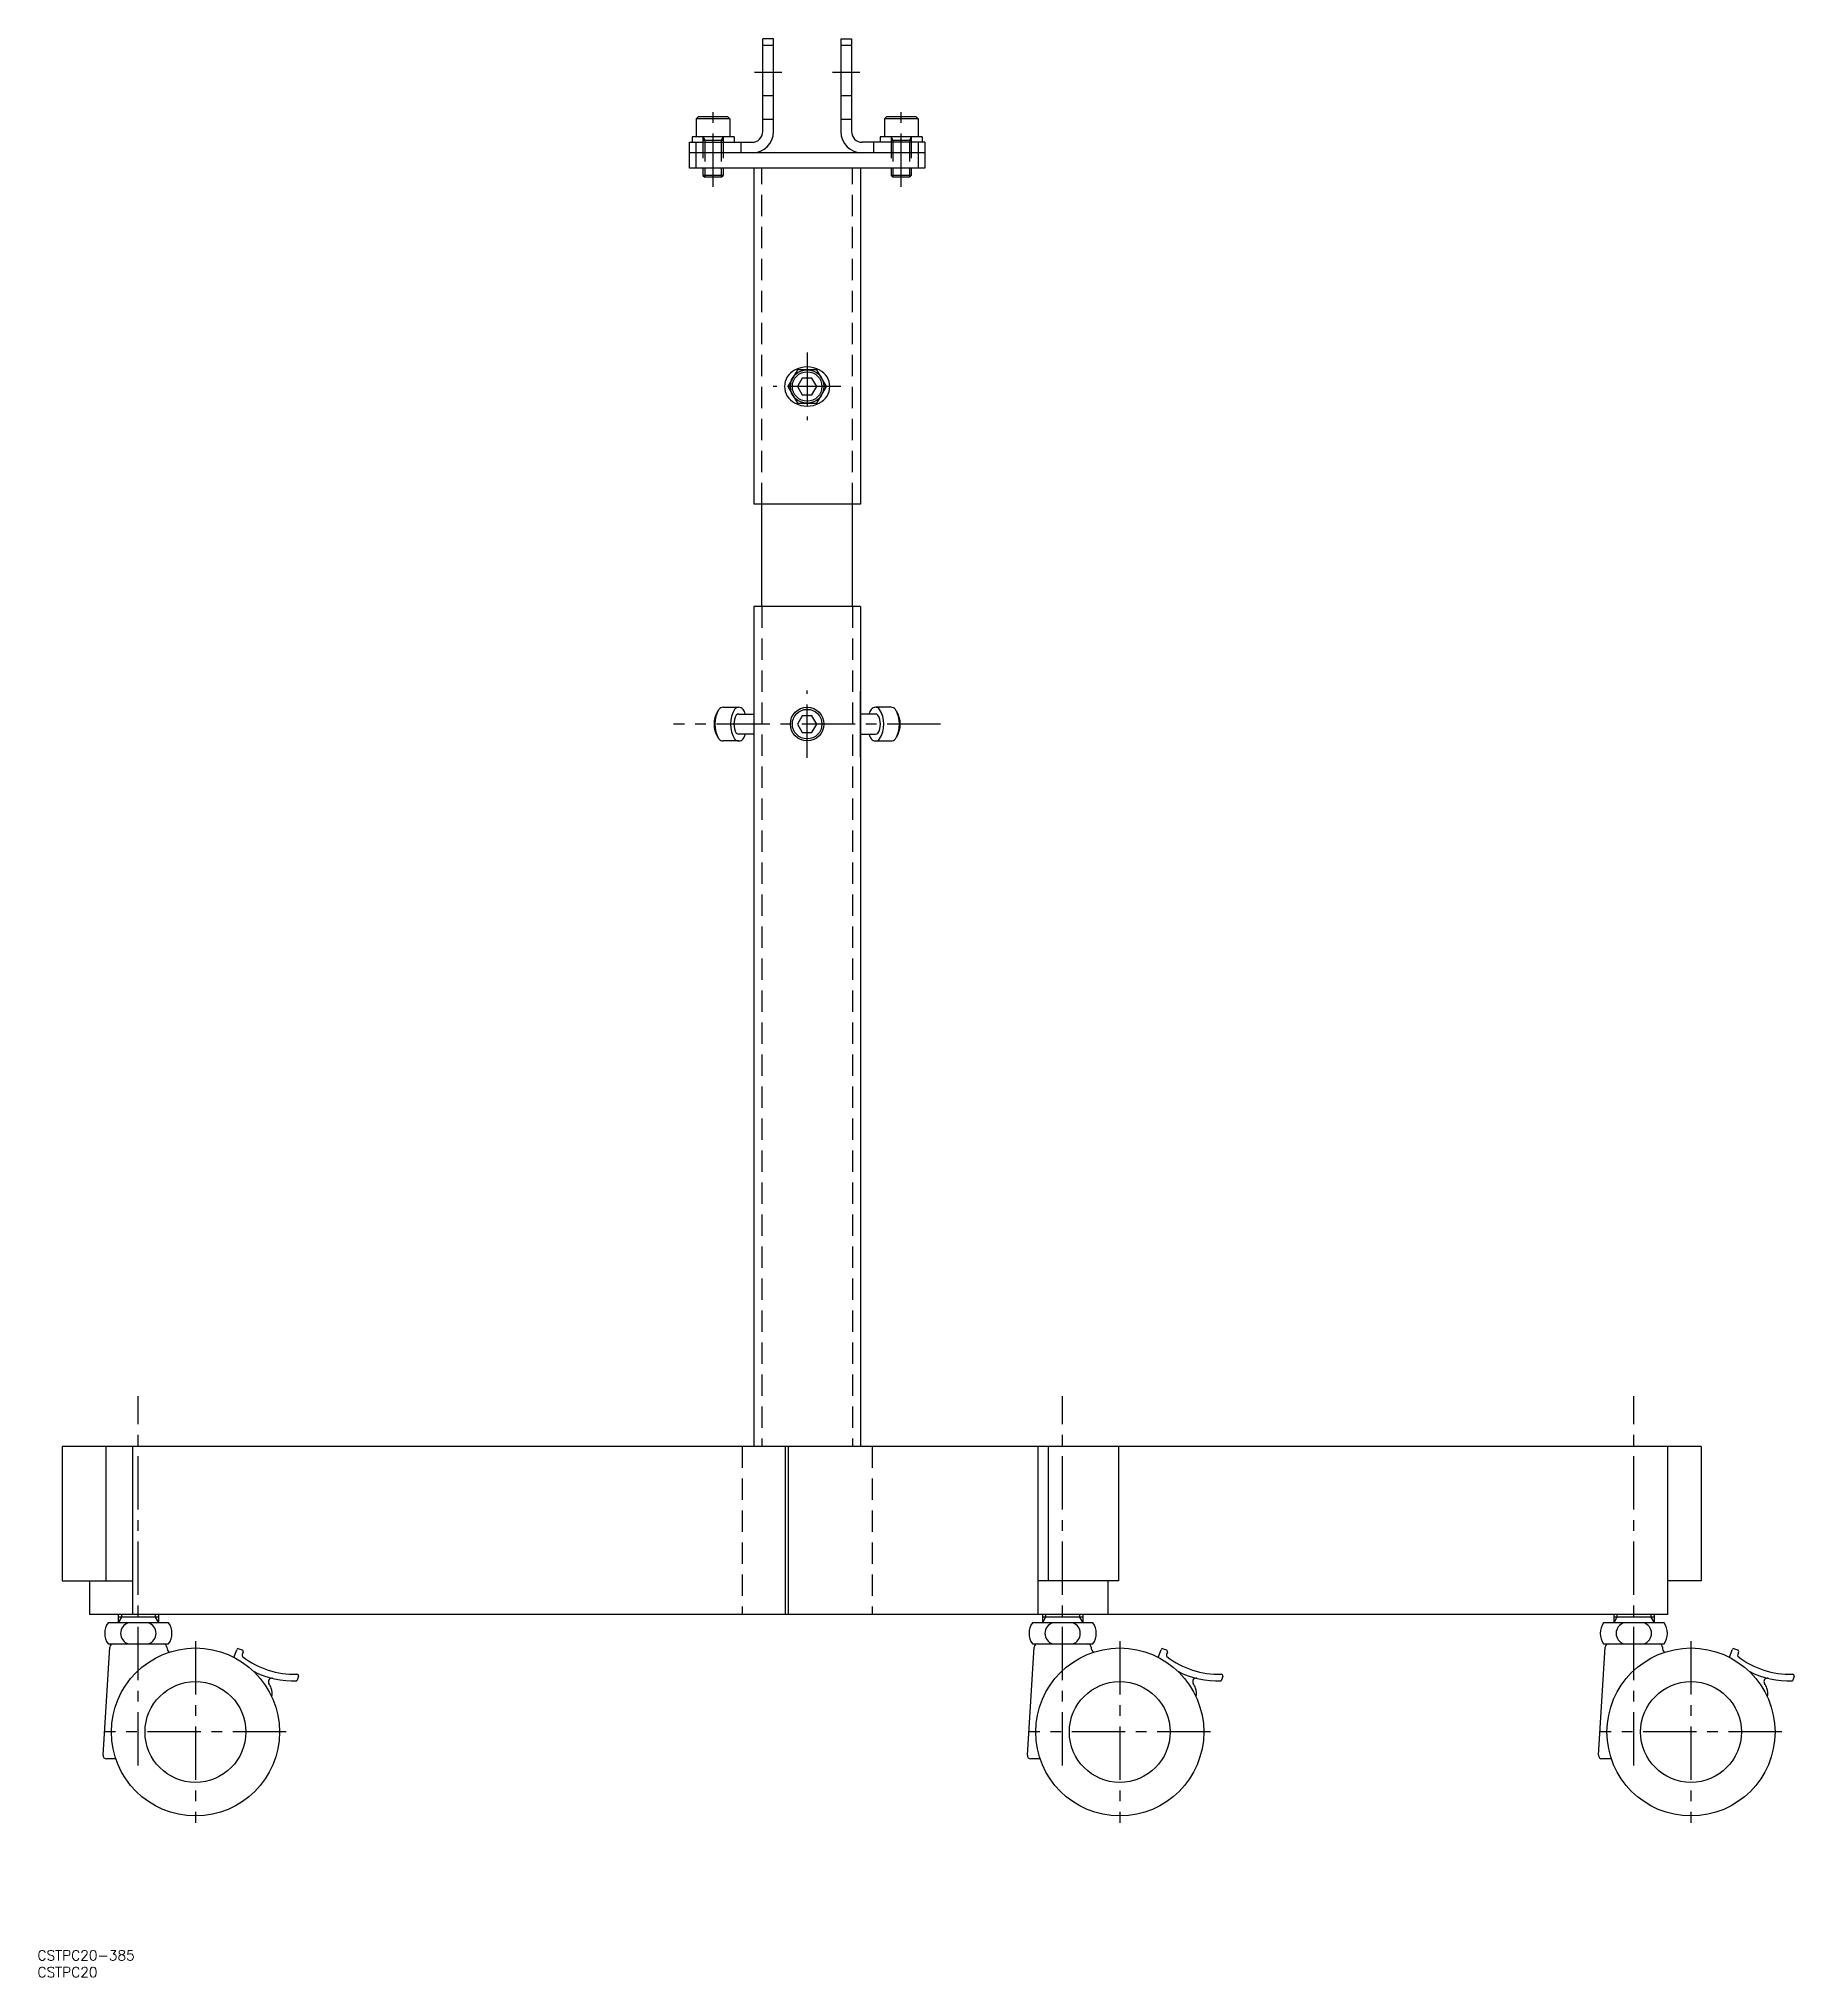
# Model space of a CAD drawing. Extents: x 0 to 1216, y -8 to 1195.
# Drawn here: x 0 to 523, y -8 to 569 of the extents above; entities that cross this region are included whole.
import ezdxf

# ---------------------------------------------------------------- set-up
doc = ezdxf.new("R2010")
doc.units = 0
doc.header["$LTSCALE"] = 0.5
doc.linetypes.add('CENTER', pattern=[50.8, 31.75, -6.35, 6.35, -6.35])
doc.linetypes.add('DASHED', pattern=[19.05, 12.7, -6.35])
doc.layers.get('0').update_dxf_attribs({"linetype": 'CONTINUOUS'})
doc.layers.add('CENTER', color=1, linetype='CENTER')
doc.styles.get("Standard").update_dxf_attribs({"font": 'txt.shx', "height": 10, "bigfont": 'bigfont.shx'})

# ---------------------------------------------------------------- blocks, each defined once
blk = doc.blocks.new('*U93')
at = {"color": 7, "linetype": 'CONTINUOUS'}
blk.add_text('CSTPC20-385', height=3, dxfattribs=at).set_placement((0, -3))
blk = doc.blocks.new('*U94')
at = {"color": 7, "linetype": 'CONTINUOUS'}
blk.add_text('CSTPC20', height=3, dxfattribs=at).set_placement((0, -8))

msp = doc.modelspace()

# ---------------------------------------------------------------- linework, layer by layer
at = {"color": 7, "linetype": 'CONTINUOUS'}
for p, q in [((215.82, 541.4), (215.82, 569)), ((219.02, 569), (215.82, 569)), ((219.02, 567), (215.82, 567)), ((219.02, 541.4), (219.02, 569)), ((239.02, 569), (242.22, 569)), ((239.02, 569), (239.02, 541.4)), ((242.22, 567), (239.02, 567)), ((242.22, 569), (242.22, 541.4)), ((219.02, 552), (215.82, 552)), ((242.22, 552), (239.02, 552)), ((196.62, 545.8), (196.02, 545.2)), ((196.02, 545.2), (196.02, 539.8)), ((206.02, 545.2), (196.02, 545.2)), ((205.42, 545.8), (196.62, 545.8)), ((205.42, 545.8), (206.02, 545.2)), ((206.02, 545.2), (206.02, 539.8)), ((219.02, 545), (215.82, 545)), ((242.22, 545), (239.02, 545)), ((252.62, 545.8), (252.02, 545.2)), ((252.02, 545.2), (252.02, 539.8)), ((262.02, 545.2), (252.02, 545.2)), ((261.42, 545.8), (252.62, 545.8)), ((261.42, 545.8), (262.02, 545.2)), ((262.02, 545.2), (262.02, 539.8)), ((194.02, 530.5), (194.02, 538.2)), ((194.02, 538.2), (212.62, 538.2)), ((207.27, 539.8), (194.77, 539.8)), ((194.77, 539.8), (194.77, 538.2)), ((196.02, 530.5), (196.02, 538.2)), ((207.27, 539.8), (207.27, 538.2)), ((264.02, 538.2), (245.42, 538.2)), ((263.27, 539.8), (250.77, 539.8)), ((250.77, 539.8), (250.77, 538.2)), ((262.02, 538.2), (262.02, 530.5)), ((263.27, 539.8), (263.27, 538.2)), ((264.02, 538.2), (264.02, 530.5)), ((264.02, 535), (194.02, 535)), ((264.02, 530.5), (194.02, 530.5)), ((198.02, 530.5), (198.02, 528.34)), ((204.02, 528.34), (198.02, 528.34)), ((198.02, 528.34), (198.56, 527.8)), ((203.48, 527.8), (198.56, 527.8)), ((203.48, 527.8), (204.02, 528.34)), ((204.02, 530.5), (204.02, 528.34)), ((213.12, 530.5), (213.12, 430.5)), ((244.92, 530.5), (244.92, 430.5)), ((254.02, 530.5), (254.02, 528.34)), ((260.02, 528.34), (254.02, 528.34)), ((254.02, 528.34), (254.56, 527.8)), ((259.48, 527.8), (254.56, 527.8)), ((259.48, 527.8), (260.02, 528.34)), ((260.02, 530.5), (260.02, 528.34)), ((226.13, 470.5), (223.24, 465.5)), ((231.9, 470.5), (226.13, 470.5)), ((227.57, 468), (226.13, 465.5)), ((230.46, 468), (227.57, 468)), ((231.9, 465.5), (230.46, 468)), ((234.79, 465.5), (231.9, 470.5)), ((223.24, 465.5), (226.13, 460.5)), ((226.13, 465.5), (227.57, 463)), ((227.57, 463), (230.46, 463)), ((230.46, 463), (231.9, 465.5)), ((231.9, 460.5), (234.79, 465.5)), ((226.13, 460.5), (231.9, 460.5)), ((244.92, 430.5), (213.12, 430.5)), ((215.57, 400), (215.57, 430.5)), ((242.47, 400), (242.47, 430.5)), ((213.12, 400), (213.12, 150)), ((244.92, 400), (213.12, 400)), ((244.92, 400), (244.92, 150)), ((204.03, 370), (208.63, 370)), ((244.92, 355.19), (244.92, 374.81)), ((254, 370), (249.41, 370)), ((208.71, 368), (213.12, 368)), ((227.57, 367.5), (226.13, 365)), ((226.13, 365), (227.57, 362.5)), ((230.46, 367.5), (227.57, 367.5)), ((231.9, 365), (230.46, 367.5)), ((230.46, 362.5), (231.9, 365)), ((249.33, 368), (244.92, 368)), ((208.63, 360), (204.03, 360)), ((213.12, 362), (208.71, 362)), ((227.57, 362.5), (230.46, 362.5)), ((244.92, 362), (249.33, 362)), ((249.41, 360), (254, 360)), ((7.35, 150), (7.35, 110)), ((495.02, 150), (7.35, 150)), ((20.29, 150), (20.29, 110)), ((28.38, 100), (28.38, 150)), ((222.62, 100), (222.62, 150)), ((223.47, 100), (223.47, 150)), ((297.66, 150), (297.66, 100)), ((300.76, 150), (300.76, 110)), ((321.68, 150), (321.68, 110)), ((485.02, 150), (485.02, 100)), ((495.02, 150), (495.02, 110)), ((7.35, 110), (28.38, 110)), ((15.44, 110), (15.44, 100)), ((321.68, 110), (297.66, 110)), ((318.59, 100), (318.59, 110)), ((495.02, 110), (485.02, 110)), ((485.02, 100), (15.44, 100)), ((24, 100), (24, 97.5)), ((36, 99.14), (24, 99.14)), ((36, 100), (36, 97.5)), ((299.04, 100), (299.04, 97.5)), ((311.04, 99.14), (299.04, 99.14)), ((311.04, 100), (311.04, 97.5)), ((469.02, 100), (469.02, 97.5)), ((481.02, 99.14), (469.02, 99.14)), ((481.02, 100), (481.02, 97.5)), ((39, 97.5), (21, 97.5)), ((314.04, 97.5), (296.04, 97.5)), ((484.02, 97.5), (466.02, 97.5)), ((19.5, 58.06), (21.5, 90.26)), ((21, 91.2), (39, 91.2)), ((38.5, 90.2), (38.5, 90.17)), ((58.47, 87.22), (59.29, 89.48)), ((59.93, 89.78), (60.87, 89.43)), ((61.17, 88.79), (60.89, 88.02)), ((294.54, 58.06), (296.54, 90.26)), ((296.04, 91.2), (314.04, 91.2)), ((313.54, 90.2), (313.54, 90.17)), ((333.5, 87.22), (334.33, 89.48)), ((334.97, 89.78), (335.91, 89.43)), ((336.21, 88.79), (335.92, 88.02)), ((464.52, 58.06), (466.52, 90.26)), ((466.02, 91.2), (484.02, 91.2)), ((483.52, 90.2), (483.52, 90.17)), ((503.48, 87.22), (504.31, 89.48)), ((504.95, 89.78), (505.89, 89.43)), ((506.19, 88.79), (505.91, 88.02)), ((77.69, 81.54), (77.2, 80.21)), ((352.72, 81.54), (352.24, 80.21)), ((522.7, 81.54), (522.22, 80.21)), ((23.31, 57), (20.5, 57)), ((298.35, 57), (295.54, 57)), ((468.33, 57), (465.52, 57))]:
    msp.add_line(p, q, dxfattribs=at)
at = {"color": 3, "linetype": 'DASHED'}
for p, q in [((198.02, 539.8), (198.02, 530.5)), ((198.02, 539.8), (198.56, 538.86)), ((198.02, 538.86), (204.02, 538.86)), ((198.56, 538.86), (198.56, 530.5)), ((204.02, 539.8), (203.48, 538.86)), ((203.48, 538.86), (203.48, 530.5)), ((204.02, 539.8), (204.02, 530.5)), ((209.27, 538.2), (209.27, 535)), ((248.77, 538.2), (248.77, 535)), ((254.02, 539.8), (254.02, 530.5)), ((254.02, 539.8), (254.56, 538.86)), ((254.02, 538.86), (260.02, 538.86)), ((254.56, 538.86), (254.56, 530.5)), ((260.02, 539.8), (259.48, 538.86)), ((259.48, 538.86), (259.48, 530.5)), ((260.02, 539.8), (260.02, 530.5)), ((215.57, 430.5), (215.57, 530.5)), ((242.47, 430.5), (242.47, 530.5)), ((215.57, 400), (215.57, 150)), ((242.47, 400), (242.47, 150)), ((209.67, 150), (209.67, 100)), ((248.37, 150), (248.37, 100))]:
    msp.add_line(p, q, dxfattribs=at)
at = {"color": 3, "linetype": 'CONTINUOUS'}
for p, q in [((198.56, 530.5), (198.56, 527.8)), ((203.48, 530.5), (203.48, 527.8)), ((254.56, 530.5), (254.56, 527.8)), ((259.48, 530.5), (259.48, 527.8)), ((259.48, 530.5), (259.48, 527.8)), ((24.95, 99.14), (24, 97.5)), ((24.95, 100), (24.95, 99.14)), ((35.05, 100), (35.05, 99.14)), ((35.05, 99.14), (36, 97.5)), ((299.98, 99.14), (299.04, 97.5)), ((299.98, 100), (299.98, 99.14)), ((310.09, 100), (310.09, 99.14)), ((310.09, 99.14), (311.04, 97.5)), ((469.97, 99.14), (469.02, 97.5)), ((469.97, 100), (469.97, 99.14)), ((480.07, 100), (480.07, 99.14)), ((480.07, 99.14), (481.02, 97.5))]:
    msp.add_line(p, q, dxfattribs=at)
at = {"color": 7, "linetype": 'CONTINUOUS'}
for centre, radius in [((229.02, 465.5), 5), ((229.02, 465.5), 4.4), ((229.02, 365), 5), ((229.02, 365), 4.4), ((47, 65), 25), ((322.04, 65), 25), ((492.02, 65), 25), ((47, 65), 15), ((322.04, 65), 15), ((492.02, 65), 15)]:
    msp.add_circle(centre, radius, dxfattribs=at)
for centre, radius, start, end in [((212.62, 541.4), 6.4, 270, 0), ((212.62, 541.4), 3.2, 270, 0), ((245.42, 541.4), 6.4, 180, 270), ((245.42, 541.4), 3.2, 180, 270), ((227.7, 465.5), 5.41, 116.46785, 243.53215), ((229.02, 464), 7.35, 59.52674, 120.47326), ((230.33, 465.5), 5.41, 296.46785, 63.53215), ((229.02, 466.95), 7.32, 239.36427, 300.63573), ((209.92, 365), 8.39, 148.5055, 211.4945), ((204.03, 368.4), 1.6, 90, 142.10307), ((214.63, 365), 8.42, 148.68011, 211.31989), ((208.71, 368.4), 1.6, 38.31043, 142.32425), ((202.85, 365), 8.36, 21.03422, 31.70927), ((255.18, 365), 8.36, 148.29073, 158.96578), ((249.33, 368.4), 1.6, 37.67575, 141.68957), ((243.4, 365), 8.42, 328.68011, 31.31989), ((254, 368.4), 1.6, 37.89693, 90), ((248.12, 365), 8.39, 328.5055, 31.4945), ((208.69, 365), 7.38, 148.5055, 211.4945), ((203.51, 367.99), 1.41, 132.1122, 142.10307), ((212.54, 365), 5.33, 149.65724, 210.34276), ((208.71, 366.88), 1.12, 90, 133.60455), ((249.33, 366.88), 1.12, 46.39545, 90), ((245.5, 365), 5.33, 329.65724, 30.34276), ((254.52, 367.99), 1.41, 37.89693, 47.8878), ((249.34, 365), 7.38, 328.5055, 31.4945), ((203.51, 362.01), 1.41, 217.89693, 227.8878), ((204.03, 361.6), 1.6, 217.89693, 270), ((208.71, 361.6), 1.6, 217.67575, 321.68957), ((208.71, 363.12), 1.12, 226.39545, 270), ((202.85, 365), 8.36, 328.29073, 338.96578), ((255.18, 365), 8.36, 201.03422, 211.70927), ((249.33, 361.6), 1.6, 218.31043, 322.32425), ((249.33, 363.12), 1.12, 270, 313.60455), ((254, 361.6), 1.6, 270, 322.10307), ((254.52, 362.01), 1.41, 312.1122, 322.10307), ((25.46, 94.35), 5.46, 144.77484, 215.22516), ((28.03, 94.35), 3.3, 107.49736, 252.50264), ((31.97, 94.35), 3.3, 287.49736, 72.50264), ((34.54, 94.35), 5.46, 324.77484, 35.22516), ((300.5, 94.35), 5.46, 144.77484, 215.22516), ((303.07, 94.35), 3.3, 107.49736, 252.50264), ((307, 94.35), 3.3, 287.49736, 72.50264), ((309.58, 94.35), 5.46, 324.77484, 35.22516), ((470.48, 94.35), 5.46, 144.77484, 215.22516), ((473.05, 94.35), 3.3, 107.49736, 252.50264), ((476.98, 94.35), 3.3, 287.49736, 72.50264), ((479.56, 94.35), 5.46, 324.77484, 35.22516), ((22.5, 90.2), 1, 90, 176.44582), ((37.5, 90.2), 1, 0, 90), ((40.5, 90.17), 2, 180, 226.40504), ((59.76, 89.31), 0.5, 70, 160), ((61.36, 87.85), 0.5, 160, 232.17429), ((60.7, 88.96), 0.5, 340, 70), ((76.38, 107.2), 25, 232.17429, 271.87291), ((297.54, 90.2), 1, 90, 176.44582), ((312.54, 90.2), 1, 0, 90), ((315.54, 90.17), 2, 180, 226.40504), ((334.8, 89.31), 0.5, 70, 160), ((336.39, 87.85), 0.5, 160, 232.17429), ((335.74, 88.96), 0.5, 340, 70), ((351.42, 107.2), 25, 232.17429, 271.87291), ((467.52, 90.2), 1, 90, 176.44582), ((482.52, 90.2), 1, 0, 90), ((485.52, 90.17), 2, 180, 226.40504), ((504.78, 89.31), 0.5, 70, 160), ((506.38, 87.85), 0.5, 160, 232.17429), ((505.72, 88.96), 0.5, 340, 70), ((521.4, 107.2), 25, 232.17429, 271.87291), ((76.38, 107.2), 27, 243.37801, 271.73846), ((69.71, 80.01), 1, 76.22269, 213.66457), ((77.22, 81.71), 0.5, 340, 91.87291), ((351.42, 107.2), 27, 243.37801, 271.73846), ((344.75, 80.01), 1, 76.22269, 213.66457), ((352.25, 81.71), 0.5, 340, 91.87291), ((521.4, 107.2), 27, 243.37801, 271.73846), ((514.73, 80.01), 1, 76.22269, 213.66457), ((522.23, 81.71), 0.5, 340, 91.87291), ((63.47, 75.85), 6.5, 20, 33.66457), ((65.35, 76.53), 4.5, 345.94158, 20), ((338.51, 75.85), 6.5, 20, 33.66457), ((340.39, 76.53), 4.5, 345.94158, 20), ((508.49, 75.85), 6.5, 20, 33.66457), ((510.37, 76.53), 4.5, 345.94158, 20), ((20.5, 58), 1, 176.45, 270), ((295.54, 58), 1, 176.45, 270), ((465.52, 58), 1, 176.45, 270)]:
    msp.add_arc(centre, radius, start, end, dxfattribs=at)
at = {"layer": 'CENTER', "color": 1, "linetype": 'CENTER'}
for p, q in [((221.52, 559), (213.32, 559)), ((244.72, 559), (236.52, 559)), ((201.02, 524.96), (201.02, 549.11)), ((257.02, 524.96), (257.02, 549.51)), ((229.02, 475.57), (229.02, 455.43)), ((239.09, 465.5), (218.95, 465.5)), ((229.02, 355), (229.02, 375)), ((268.74, 365), (189.3, 365)), ((30, 55), (30, 165)), ((305.04, 55), (305.04, 165)), ((475.02, 55), (475.02, 165)), ((47, 92), (47, 38)), ((322.04, 92), (322.04, 38)), ((492.02, 92), (492.02, 38)), ((74, 65), (20, 65)), ((349.04, 65), (295.04, 65)), ((519.02, 65), (465.02, 65))]:
    msp.add_line(p, q, dxfattribs=at)

# ---------------------------------------------------------------- block references
at = {"color": 7, "linetype": 'CONTINUOUS'}
for name in ['*U93', '*U94']:
    msp.add_blockref(name, (0, 0), dxfattribs=at)

doc.saveas('drawing.dxf')
